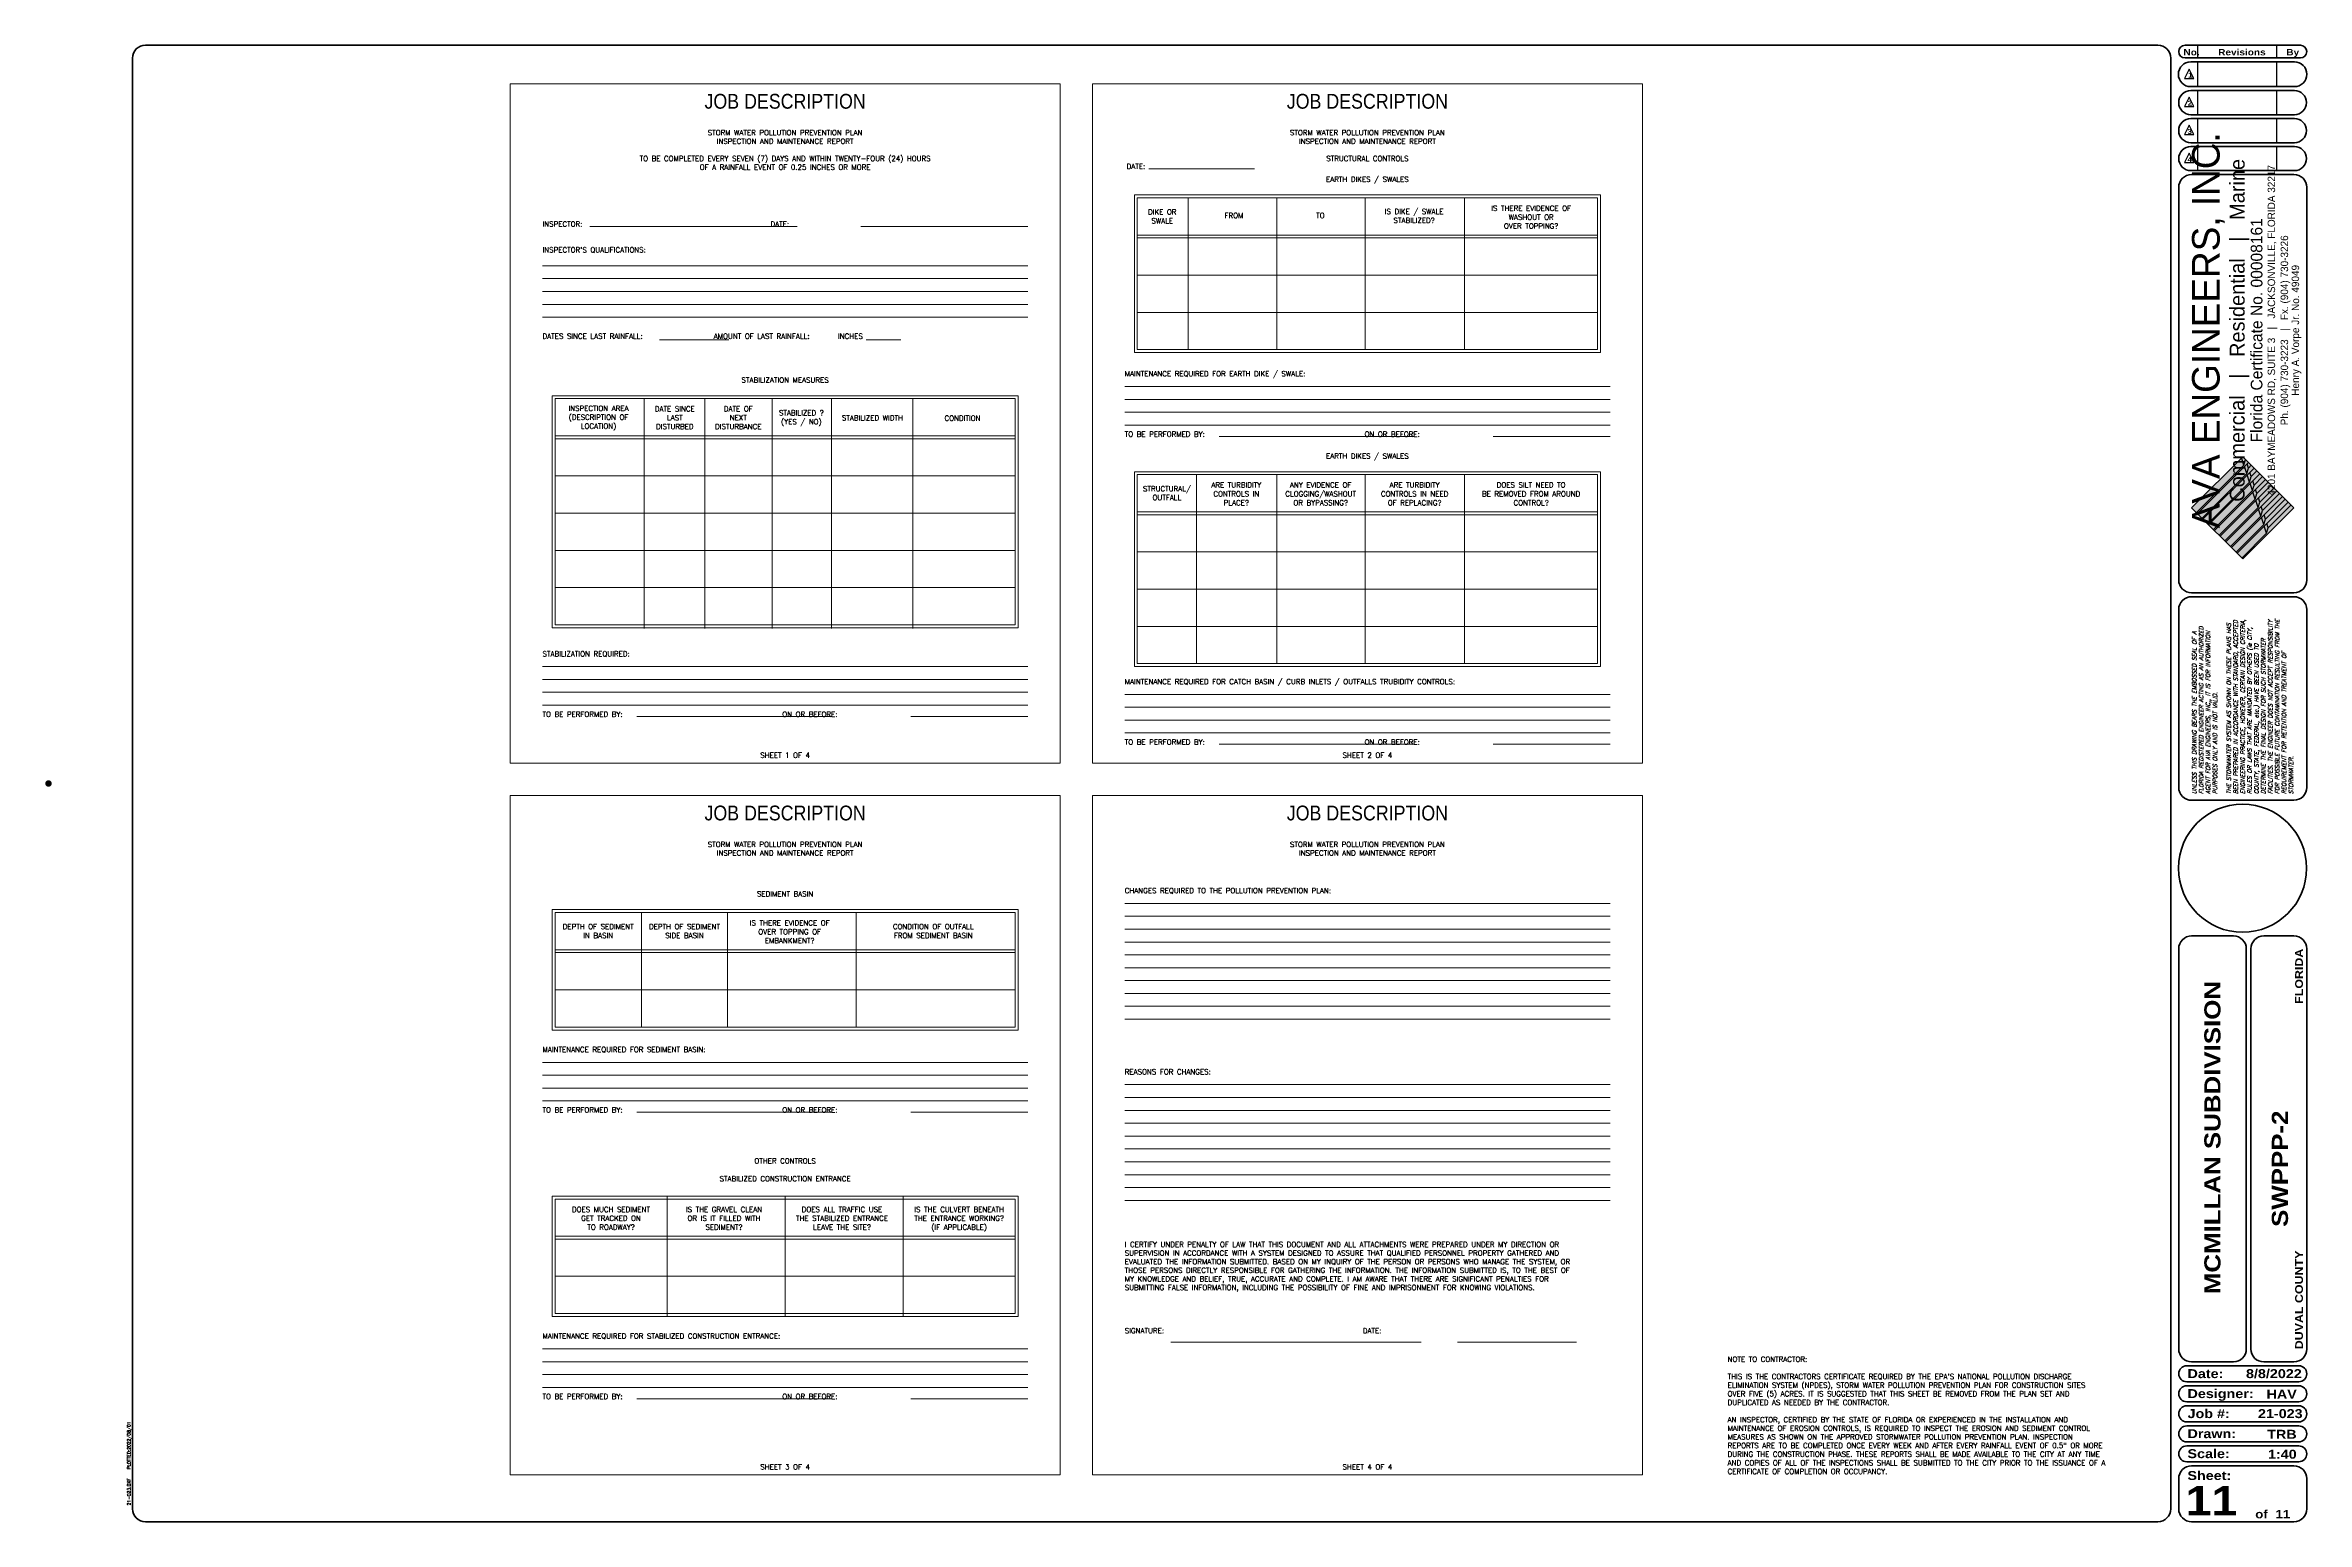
# Paper-space layout 'SWPPP-2' of a CAD drawing. Header units: feet, sheet in inches. Extents: x -12.3 to 22.7, y -7.6 to 15.2.
import ezdxf
from ezdxf.enums import TextEntityAlignment as Align

# ---------------------------------------------------------------- set-up
doc = ezdxf.new("R2010")
doc.units = ezdxf.units.FT
doc.header["$MEASUREMENT"] = 0
doc.layers.add('Border', color=118, linetype='Continuous', lineweight=70)
doc.layers.add('Date Stamp', color=7, linetype='Continuous')
doc.layers.add('TBLK', color=7, linetype='Continuous')
doc.styles.add('AVA LOGO', font='')
doc.styles.add('L30', font='simplex.shx', dxfattribs={"oblique": 15, "height": 6})
doc.styles.add('PREVENT', font='SIMPLEX.shx', dxfattribs={"height": 0.08})
doc.styles.add('ROMAND', font='ariblk.ttf')
doc.styles.add('ROMANS - Civil', font='romans.shx', dxfattribs={"height": 0.1})
doc.styles.add('TB-LD', font='tb-ld.shx')
doc.styles.get('AVA LOGO').set_extended_font_data('Agency FB')

# ---------------------------------------------------------------- blocks, each defined once
blk = doc.blocks.new('A$Ca8f96253')
h = blk.add_hatch(color=8)
h.paths.add_polyline_path([(34.662, 4.305), (34.618, 4.348), (34.289, 4.019), (34.311, 3.953)])
h.paths.add_polyline_path([(34.245, 4.151), (34.267, 4.085), (34.574, 4.392), (34.53, 4.436)])
h.paths.add_polyline_path([(34.486, 4.48), (34.443, 4.524), (34.201, 4.283), (34.223, 4.217)])
h.paths.add_polyline_path([(34.399, 4.568), (34.355, 4.612), (34.157, 4.414), (34.179, 4.348)])
h.paths.add_polyline_path([(34.311, 4.656), (34.267, 4.7), (34.113, 4.546), (34.135, 4.48)])
h.paths.add_polyline_path([(34.223, 4.743), (34.179, 4.787), (34.07, 4.678), (34.091, 4.612)])
h.paths.add_polyline_path([(34.135, 4.831), (34.091, 4.875), (34.026, 4.809), (34.048, 4.743)])
h.paths.add_polyline_path([(34.004, 4.963), (33.982, 4.941), (34.004, 4.875), (34.048, 4.919)])
h.paths.add_polyline_path([(33.828, 3.558), (33.901, 3.485), (34.285, 3.869), (34.249, 3.979)])
h.paths.add_polyline_path([(33.74, 3.646), (33.813, 3.573), (34.241, 4.001), (34.205, 4.11)])
h.paths.add_polyline_path([(34.197, 4.132), (34.161, 4.242), (33.653, 3.734), (33.726, 3.661)])
h.paths.add_polyline_path([(34.153, 4.264), (34.117, 4.374), (33.565, 3.822), (33.638, 3.749)])
h.paths.add_polyline_path([(34.11, 4.396), (34.073, 4.505), (33.477, 3.91), (33.55, 3.836)])
h.paths.add_polyline_path([(33.389, 3.997), (33.462, 3.924), (34.066, 4.527), (34.029, 4.637)])
h.paths.add_polyline_path([(33.301, 4.085), (33.375, 4.012), (34.022, 4.659), (33.985, 4.769)])
h.paths.add_polyline_path([(33.978, 4.791), (33.941, 4.901), (33.214, 4.173), (33.287, 4.1)])
h.paths.add_polyline_path([(33.126, 4.261), (33.199, 4.187), (33.934, 4.922), (33.897, 5.032)])
h = blk.add_hatch(color=255)
h.paths.add_polyline_path([(34.311, 3.953), (34.285, 3.869), (33.901, 3.485), (33.916, 3.471), (34.706, 4.261), (34.662, 4.305)])
h.paths.add_polyline_path([(34.618, 4.348), (34.574, 4.392), (34.267, 4.085), (34.241, 4.001), (33.813, 3.573), (33.828, 3.558)])
h.paths.add_polyline_path([(34.197, 4.132), (33.726, 3.661), (33.74, 3.646), (34.53, 4.436), (34.486, 4.48), (34.223, 4.217)])
h.paths.add_polyline_path([(34.179, 4.348), (34.153, 4.264), (33.638, 3.749), (33.653, 3.734), (34.443, 4.524), (34.399, 4.568)])
h.paths.add_polyline_path([(34.11, 4.396), (33.55, 3.836), (33.565, 3.822), (34.355, 4.612), (34.311, 4.656), (34.135, 4.48)])
h.paths.add_polyline_path([(34.066, 4.527), (33.462, 3.924), (33.477, 3.91), (34.267, 4.7), (34.223, 4.743), (34.091, 4.612)])
h.paths.add_polyline_path([(34.048, 4.743), (34.022, 4.659), (33.375, 4.012), (33.389, 3.997), (34.179, 4.787), (34.135, 4.831)])
h.paths.add_polyline_path([(34.091, 4.875), (34.048, 4.919), (34.004, 4.875), (33.978, 4.791), (33.287, 4.1), (33.301, 4.085)])
h.paths.add_polyline_path([(33.934, 4.922), (33.199, 4.187), (33.214, 4.173), (34.004, 4.963), (33.96, 5.007)])
h = blk.add_hatch(color=9)
h.paths.add_polyline_path([(34.285, 3.869), (34.311, 3.953), (34.289, 4.019), (34.249, 3.979)])
h.paths.add_polyline_path([(34.245, 4.151), (34.205, 4.11), (34.241, 4.001), (34.267, 4.085)])
h.paths.add_polyline_path([(34.201, 4.283), (34.161, 4.242), (34.197, 4.132), (34.223, 4.217)])
h.paths.add_polyline_path([(34.179, 4.348), (34.157, 4.414), (34.117, 4.374), (34.153, 4.264)])
h.paths.add_polyline_path([(34.113, 4.546), (34.073, 4.505), (34.11, 4.396), (34.135, 4.48)])
h.paths.add_polyline_path([(34.066, 4.527), (34.091, 4.612), (34.07, 4.678), (34.029, 4.637)])
h.paths.add_polyline_path([(34.026, 4.809), (33.985, 4.769), (34.022, 4.659), (34.048, 4.743)])
h.paths.add_polyline_path([(34.004, 4.875), (33.982, 4.941), (33.941, 4.901), (33.978, 4.791)])
h.paths.add_polyline_path([(33.96, 5.007), (33.916, 5.051), (33.897, 5.032), (33.934, 4.922)])
for p, q in [((33.224, 11.213), (33.224, 11.41)), ((34.442, 11.213), (34.442, 11.41)), ((33.088, 11.041), (33.015, 10.895)), ((33.015, 10.895), (33.16, 10.895)), ((33.16, 10.895), (33.088, 11.041)), ((33.224, 10.77), (33.224, 11.154)), ((34.442, 10.77), (34.442, 11.154)), ((33.088, 10.608), (33.015, 10.462)), ((33.16, 10.462), (33.088, 10.608)), ((33.224, 10.337), (33.224, 10.711)), ((34.442, 10.337), (34.442, 10.711)), ((33.015, 10.462), (33.16, 10.462)), ((33.088, 10.175), (33.015, 10.029)), ((33.16, 10.029), (33.088, 10.175)), ((33.224, 9.904), (33.224, 10.278)), ((34.442, 9.904), (34.442, 10.278)), ((33.015, 10.029), (33.16, 10.029)), ((33.224, 9.472), (33.224, 9.845)), ((34.442, 9.472), (34.442, 9.844)), ((33.088, 9.742), (33.015, 9.596)), ((33.015, 9.596), (33.16, 9.596)), ((33.16, 9.596), (33.088, 9.742)), ((33.126, 4.261), (33.916, 5.051)), ((33.214, 4.173), (34.004, 4.963)), ((33.934, 4.922), (33.897, 5.032)), ((34.706, 4.261), (33.916, 5.051)), ((33.978, 4.791), (33.941, 4.901)), ((34.004, 4.875), (33.982, 4.941)), ((33.301, 4.085), (34.091, 4.875)), ((33.389, 3.997), (34.179, 4.787)), ((33.477, 3.91), (34.267, 4.7)), ((33.565, 3.822), (34.355, 4.612)), ((34.022, 4.659), (33.985, 4.769)), ((34.048, 4.743), (34.026, 4.809)), ((34.066, 4.527), (34.029, 4.637)), ((34.091, 4.612), (34.07, 4.678)), ((34.135, 4.48), (34.113, 4.546)), ((33.916, 3.471), (33.126, 4.261)), ((33.653, 3.734), (34.443, 4.524)), ((33.74, 3.646), (34.53, 4.436)), ((33.828, 3.558), (34.618, 4.348)), ((33.916, 3.471), (34.706, 4.261)), ((34.11, 4.396), (34.073, 4.505)), ((34.153, 4.264), (34.117, 4.374)), ((34.179, 4.348), (34.157, 4.414)), ((34.197, 4.132), (34.161, 4.242)), ((34.223, 4.217), (34.201, 4.283)), ((34.241, 4.001), (34.205, 4.11)), ((34.267, 4.085), (34.245, 4.151)), ((34.285, 3.869), (34.249, 3.979)), ((34.311, 3.953), (34.289, 4.019))]:
    blk.add_line(p, q)
for points in [[(33.199, 4.187), (33.934, 4.922), (33.96, 5.007)], [(33.287, 4.1), (33.978, 4.791), (34.004, 4.875), (34.048, 4.919)], [(33.375, 4.012), (34.022, 4.659), (34.048, 4.743), (34.135, 4.831)], [(33.462, 3.924), (34.066, 4.527), (34.091, 4.612), (34.223, 4.743)], [(33.55, 3.836), (34.11, 4.396), (34.135, 4.48), (34.311, 4.656)], [(33.638, 3.749), (34.153, 4.264), (34.179, 4.348), (34.399, 4.568)], [(33.726, 3.661), (34.197, 4.132), (34.223, 4.217), (34.486, 4.48)], [(33.813, 3.573), (34.241, 4.001), (34.267, 4.085), (34.574, 4.392)], [(33.901, 3.485), (34.285, 3.869), (34.311, 3.953), (34.662, 4.305)]]:
    blk.add_lwpolyline(points)
at = {"const_width": 0.05}
blk.add_lwpolyline([(-0.025, 0, 1), (0.025, 0, 1)], format="xyb", close=True, dxfattribs=at)
at = {"layer": 'Border'}
for points in [[(32.803, 11.212), (32.803, -11.212, -0.414214), (32.605, -11.41), (1.498, -11.41, -0.414214), (1.3, -11.212), (1.3, 11.212, -0.414214), (1.498, 11.41), (32.605, 11.41, -0.414214)], [(33.025, 11.213, -1), (33.025, 11.41), (34.807, 11.41, -1), (34.807, 11.213)], [(33.113, 10.77), (34.714, 10.77, 1), (34.714, 11.154), (33.113, 11.154, 1)], [(33.113, 10.711, 1), (33.113, 10.337), (34.714, 10.337, 1), (34.714, 10.711)], [(33.113, 10.278, 1), (33.113, 9.904), (34.714, 9.904, 1), (34.714, 10.278)], [(34.714, 9.845), (33.113, 9.845, 1), (33.113, 9.472), (34.714, 9.472, 1)], [(32.926, 9.214, -0.414214), (33.124, 9.412), (34.708, 9.412, -0.414214), (34.905, 9.214), (34.905, 3.145, -0.414214), (34.708, 2.947), (33.124, 2.947, -0.414214), (32.926, 3.145)], [(33.124, -0.259, -0.414214), (32.926, -0.061), (32.926, 2.689, -0.414214), (33.124, 2.887), (34.708, 2.887, -0.414214), (34.905, 2.689), (34.905, -0.061, -0.414214), (34.708, -0.259)], [(33.971, -8.741), (33.971, -2.555, 0.414214), (33.773, -2.357), (33.124, -2.357, 0.414214), (32.926, -2.555), (32.926, -8.741, 0.414214), (33.124, -8.939), (33.773, -8.939, 0.414214)], [(34.24, -2.357, 0.414214), (34.042, -2.555), (34.042, -8.741, 0.414214), (34.24, -8.939), (34.708, -8.939, 0.414214), (34.905, -8.741), (34.905, -2.555, 0.414214), (34.708, -2.357)], [(34.781, -9.247, 1), (34.781, -8.999), (33.05, -8.999, 1), (33.05, -9.247)], [(34.781, -9.556, 1), (34.781, -9.308), (33.05, -9.308, 1), (33.05, -9.556)], [(34.781, -9.866, 1), (34.781, -9.618), (33.05, -9.618, 1), (33.05, -9.866)], [(34.781, -10.175, 1), (34.781, -9.928), (33.05, -9.928, 1), (33.05, -10.175)], [(33.05, -10.484, -1), (33.05, -10.237), (34.781, -10.237, -1), (34.781, -10.484)], [(34.905, -10.744, 0.414214), (34.708, -10.546), (33.124, -10.546, 0.414214), (32.926, -10.744), (32.926, -11.212, 0.414214), (33.124, -11.41), (34.708, -11.41, 0.414214), (34.905, -11.212)]]:
    blk.add_lwpolyline(points, format="xyb", close=True, dxfattribs=at)
blk.add_circle((33.913, -1.309), 0.99, dxfattribs=at)
at = {"style": 'ROMAND'}
for s, height, p in [('No.', 0.0972, (33, 11.253)), ('Revisions', 0.0972, (33.536, 11.254)), ('By', 0.0972, (34.589, 11.254)), ('1', 0.0777, (33.073, 10.911)), ('2', 0.0777, (33.065, 10.477)), ('3', 0.0777, (33.062, 10.039)), ('4', 0.0777, (33.062, 9.606)), ('Date:', 0.1385, (33.062, -9.19)), ('Designer:', 0.1385, (33.062, -9.499)), ('Job #:', 0.1385, (33.063, -9.808)), ('Drawn:', 0.1385, (33.062, -10.118)), ('Scale:', 0.1385, (33.062, -10.427)), ('Sheet:', 0.1385, (33.061, -10.765)), ('of', 0.1286, (34.109, -11.357)), ('11', 0.1286, (34.422, -11.357))]:
    blk.add_text(s, height=height, dxfattribs=at).set_placement(p)
at = {"style": 'AVA LOGO'}
for s, height, p in [('AVA ENGINEERS, INC.', 0.4268, (33.559, 7.004)), ('Commercial   |   Residential   |   Marine', 0.23047, (33.945, 7.004)), ('4201 BAYMEADOWS RD, SUITE 3   |   JACKSONVILLE, FLORIDA 32217', 0.11524, (34.416, 7.004)), ('Florida Certificate No. 00008161', 0.18, (34.22, 7.004)), ('Ph. (904) 730-3223   |   Fx. (904) 730-3226', 0.11524, (34.617, 7.004)), ('Henry A. Vorpe Jr. No. 49049', 0.11524, (34.787, 7.004))]:
    blk.add_text(s, height=height, rotation=90, dxfattribs=at).set_placement(p, align=Align.CENTER)
at = {"style": 'ROMAND'}
blk.add_text('FLORIDA', height=0.12, rotation=90, dxfattribs=at).set_placement((34.846, -2.553), align=Align.RIGHT)
for s, height, p in [('MCMILLAN SUBDIVISION', 0.25, (33.572, -7.893)), ('DUVAL COUNTY', 0.12, (34.846, -8.744))]:
    blk.add_text(s, height=height, rotation=90, dxfattribs=at).set_placement(p)
for s, p in [('8/8/2022', (34.828, -9.19)), ('HAV', (34.751, -9.508)), ('21-023', (34.841, -9.808)), ('TRB', (34.749, -10.127)), ('1:40', (34.749, -10.436))]:
    blk.add_text(s, height=0.1385, dxfattribs=at).set_placement(p, align=Align.RIGHT)
at = {"insert": (33.134, -0.165), "char_height": 0.065, "attachment_point": 1, "rotation": 90, "line_spacing_factor": 0.985714, "style": 'L30'}
blk.add_mtext_dynamic_manual_height_columns('UNLESS THIS DRAWING BEARS THE EMBOSSED SEAL OF A FLORIDA REGISTERED ENGINEER ACTING AS AN AUTHORIZED AGENT FOR AVA ENGINEERS, INC,, IT IS FOR INFORMATION PURPOSES ONLY AND IS NOT VALID.\\P\\PTHE STORMWATER SYSTEM AS SHOWN ON THESE PLANS HAS BEEN PREPARED IN ACCORDANCE WITH STANDARD, ACCEPTED ENGINEERING PRACTICE, HOWEVER, CERTAIN DESIGN CRITERIA, RULES OR LAWS THAT ARE MANDATED BY OTHERS (ie CITY, COUNTY, STATE, FEDERAL, etc.) HAVE BEEN USED TO DETERMINE THE FINAL DESIGN FOR SUCH STORMWATER FACILITIES. THE ENGINEER DOES NOT ACCEPT RESPONSIBILITY FOR POSSIBLE FUTURE CONTAMINATION RESULTING FROM THE REQUIREMENT FOR RETENTION AND TREATMENT OF STORMWATER.', width=2.97366, gutter_width=30, heights=[210.531], dxfattribs=at)

psp = doc.layouts.new('SWPPP-2')

# ---------------------------------------------------------------- linework, layer by layer
at = {"const_width": 0.05}
psp.add_lwpolyline([(-12.271, 3.815, 1), (-12.221, 3.815, 1)], format="xyb", close=True, dxfattribs=at)
at = {"layer": 'TBLK', "lineweight": 0}
for p, q in [((-5.11, 14.628), (3.39, 14.628)), ((-5.11, 14.628), (-5.11, 4.128)), ((3.39, 14.628), (3.39, 4.128)), ((3.89, 14.628), (12.39, 14.628)), ((3.89, 14.628), (3.89, 4.128)), ((12.39, 14.628), (12.39, 4.128)), ((4.764, 13.314), (6.397, 13.314)), ((4.539, 10.475), (4.539, 12.911)), ((4.539, 12.911), (11.741, 12.911)), ((4.584, 10.52), (4.584, 12.866)), ((4.584, 12.866), (11.696, 12.866)), ((5.368, 10.52), (5.368, 12.866)), ((6.738, 10.52), (6.738, 12.866)), ((8.107, 10.52), (8.107, 12.866)), ((9.64, 10.52), (9.64, 12.866)), ((11.696, 12.866), (11.696, 10.52)), ((11.741, 12.911), (11.741, 10.475)), ((-3.876, 12.423), (-0.674, 12.423)), ((0.311, 12.423), (2.89, 12.423)), ((4.584, 12.291), (11.696, 12.291)), ((4.584, 12.246), (11.696, 12.246)), ((-4.61, 11.816), (2.89, 11.816)), ((-4.61, 11.618), (2.89, 11.618)), ((4.584, 11.671), (11.696, 11.671)), ((-4.61, 11.419), (2.89, 11.419)), ((-4.61, 11.22), (2.89, 11.22)), ((-4.61, 11.021), (2.89, 11.021)), ((4.584, 11.095), (11.696, 11.095)), ((-2.802, 10.673), (-1.728, 10.673)), ((0.391, 10.673), (0.928, 10.673)), ((4.584, 10.52), (11.696, 10.52)), ((4.539, 10.475), (11.741, 10.475)), ((-4.461, 6.223), (-4.461, 9.808)), ((-4.461, 9.808), (2.741, 9.808)), ((2.741, 9.808), (2.741, 6.223)), ((4.39, 9.951), (11.89, 9.951)), ((-4.416, 6.268), (-4.416, 9.764)), ((-4.416, 9.764), (2.696, 9.764)), ((-3.038, 6.212), (-3.038, 9.764)), ((-2.099, 6.212), (-2.099, 9.764)), ((-1.061, 6.212), (-1.061, 9.764)), ((-0.143, 6.212), (-0.143, 9.764)), ((1.114, 6.212), (1.114, 9.764)), ((2.696, 9.764), (2.696, 6.268)), ((4.39, 9.752), (11.89, 9.752)), ((4.39, 9.553), (11.89, 9.553)), ((-4.416, 9.188), (2.696, 9.188)), ((-4.416, 9.143), (2.696, 9.143)), ((4.39, 9.355), (11.89, 9.355)), ((5.85, 9.18), (8.862, 9.18)), ((10.084, 9.18), (11.89, 9.18)), ((-4.416, 8.568), (2.696, 8.568)), ((4.539, 5.623), (4.539, 8.634)), ((4.539, 8.634), (11.741, 8.634)), ((4.584, 5.668), (4.584, 8.589)), ((4.584, 8.589), (11.696, 8.589)), ((5.497, 5.668), (5.497, 8.589)), ((6.738, 5.668), (6.738, 8.589)), ((8.107, 5.668), (8.107, 8.589)), ((9.64, 5.668), (9.64, 8.589)), ((11.696, 8.589), (11.696, 5.668)), ((11.741, 8.634), (11.741, 5.623)), ((-4.416, 7.993), (2.696, 7.993)), ((4.584, 8.014), (11.696, 8.014)), ((4.584, 7.969), (11.696, 7.969)), ((-4.416, 7.418), (2.696, 7.418)), ((4.584, 7.394), (11.696, 7.394)), ((-4.416, 6.843), (2.696, 6.843)), ((4.584, 6.819), (11.696, 6.819)), ((-4.461, 6.223), (2.741, 6.223)), ((-4.416, 6.268), (2.696, 6.268)), ((4.584, 6.243), (11.696, 6.243)), ((-4.61, 5.621), (2.89, 5.621)), ((4.539, 5.623), (11.741, 5.623)), ((4.584, 5.668), (11.696, 5.668)), ((-4.61, 5.422), (2.89, 5.422)), ((-4.61, 5.224), (2.89, 5.224)), ((-4.61, 5.025), (2.89, 5.025)), ((4.39, 5.192), (11.89, 5.192)), ((4.39, 4.993), (11.89, 4.993)), ((-3.15, 4.85), (-0.138, 4.85)), ((1.084, 4.85), (2.89, 4.85)), ((4.39, 4.795), (11.89, 4.795)), ((4.39, 4.596), (11.89, 4.596)), ((5.85, 4.421), (8.862, 4.421)), ((10.084, 4.421), (11.89, 4.421)), ((-5.11, 4.128), (3.39, 4.128)), ((3.89, 4.128), (12.39, 4.128)), ((-5.11, 3.628), (-5.11, -6.872)), ((-5.11, 3.628), (3.39, 3.628)), ((3.39, 3.628), (3.39, -6.872)), ((3.89, 3.628), (3.89, -6.872)), ((3.89, 3.628), (12.39, 3.628)), ((12.39, 3.628), (12.39, -6.872)), ((-4.461, 0.005), (-4.461, 1.865)), ((-4.461, 1.865), (2.741, 1.865)), ((-4.416, 0.05), (-4.416, 1.821)), ((-4.416, 1.821), (2.696, 1.821)), ((-3.082, 0.05), (-3.082, 1.821)), ((-1.748, 0.05), (-1.748, 1.821)), ((0.239, 0.05), (0.239, 1.821)), ((2.696, 1.821), (2.696, 0.05)), ((2.741, 1.865), (2.741, 0.005)), ((4.39, 1.962), (11.89, 1.962)), ((4.39, 1.763), (11.89, 1.763)), ((4.39, 1.564), (11.89, 1.564)), ((-4.416, 1.245), (2.696, 1.245)), ((-4.416, 1.201), (2.696, 1.201)), ((4.39, 1.365), (11.89, 1.365)), ((4.39, 1.166), (11.89, 1.166)), ((4.39, 0.967), (11.89, 0.967)), ((4.39, 0.769), (11.89, 0.769)), ((-4.416, 0.625), (2.696, 0.625)), ((4.39, 0.57), (11.89, 0.57)), ((4.39, 0.371), (11.89, 0.371)), ((-4.461, 0.005), (2.741, 0.005)), ((-4.416, 0.05), (2.696, 0.05)), ((4.39, 0.172), (11.89, 0.172)), ((-4.61, -0.495), (2.89, -0.495)), ((-4.61, -0.693), (2.89, -0.693)), ((-4.61, -0.892), (2.89, -0.892)), ((4.39, -0.839), (11.89, -0.839)), ((4.39, -1.038), (11.89, -1.038)), ((-4.61, -1.091), (2.89, -1.091)), ((-3.15, -1.265), (-0.138, -1.265)), ((1.084, -1.265), (2.89, -1.265)), ((4.39, -1.237), (11.89, -1.237)), ((4.39, -1.435), (11.89, -1.435)), ((4.39, -1.634), (11.89, -1.634)), ((4.39, -1.833), (11.89, -1.833)), ((4.39, -2.032), (11.89, -2.032)), ((4.39, -2.231), (11.89, -2.231)), ((4.39, -2.429), (11.89, -2.429)), ((-4.461, -4.422), (-4.461, -2.562)), ((-4.461, -2.562), (2.741, -2.562)), ((-4.416, -4.377), (-4.416, -2.607)), ((-4.416, -2.607), (2.696, -2.607)), ((-2.684, -4.422), (-2.684, -2.562)), ((-0.86, -4.422), (-0.86, -2.562)), ((0.964, -4.422), (0.964, -2.562)), ((2.696, -2.607), (2.696, -4.377)), ((2.741, -2.562), (2.741, -4.422)), ((4.39, -2.628), (11.89, -2.628)), ((-4.416, -3.182), (2.696, -3.182)), ((-4.416, -3.227), (2.696, -3.227)), ((-4.416, -3.802), (2.696, -3.802)), ((-4.461, -4.422), (2.741, -4.422)), ((-4.416, -4.377), (2.696, -4.377)), ((5.104, -4.818), (8.97, -4.818)), ((9.535, -4.818), (11.374, -4.818)), ((-4.61, -4.922), (2.89, -4.922)), ((-4.61, -5.121), (2.89, -5.121)), ((-4.61, -5.32), (2.89, -5.32)), ((-4.61, -5.519), (2.89, -5.519)), ((-3.15, -5.693), (-0.138, -5.693)), ((1.084, -5.693), (2.89, -5.693)), ((-5.11, -6.872), (3.39, -6.872)), ((3.89, -6.872), (12.39, -6.872))]:
    psp.add_line(p, q, dxfattribs=at)

# ---------------------------------------------------------------- block references
at = {"layer": 'TBLK'}
psp.add_blockref('A$Ca8f96253', (-12.246, 3.815), dxfattribs=at)

# ---------------------------------------------------------------- texts
at = {"lineweight": 0, "style": 'ROMAND'}
psp.add_text('SWPPP-2', height=0.25, rotation=90, dxfattribs=at).set_placement((22.244, -2.139), align=Align.MIDDLE)
at = {"style": 'ROMAND'}
psp.add_text('11', height=0.45, dxfattribs=at).set_placement((21.187, -7.494), align=Align.CENTER)
at = {"layer": 'Date Stamp', "insert": (-10.961, -7.342), "char_height": 0.05, "attachment_point": 7, "rotation": 90, "style": 'ROMANS - Civil'}
psp.add_mtext('21-023.DXF    PLOTTED:2022/08/01', dxfattribs=at)
at = {"layer": 'TBLK', "lineweight": 0, "style": 'TB-LD', "width": 0.9}
for p in [(-0.86, 14.359), (8.14, 14.359), (-0.86, 3.359), (8.14, 3.359)]:
    psp.add_text('JOB DESCRIPTION', height=0.22863, dxfattribs=at).set_placement(p, align=Align.MIDDLE)
at = {"layer": 'TBLK', "lineweight": 0, "style": 'PREVENT'}
psp.add_text('DATE:', height=0.08, dxfattribs=at).set_placement((4.418, 13.313))
for s, p in [('EARTH DIKES / SWALES', (8.14, 13.153)), ('DIKE OR', (4.969, 12.648)), ('FROM', (6.077, 12.594)), ('TO', (7.414, 12.594)), ('IS DIKE / SWALE', (8.862, 12.655)), ('IS THERE EVIDENCE OF', (10.671, 12.705)), ('WASHOUT OR', (10.671, 12.568)), ('SWALE', (4.969, 12.511)), ('STABILIZED?', (8.862, 12.518)), ('OVER TOPPING?', (10.671, 12.431)), ('STABILIZATION MEASURES', (-0.86, 10.051)), ('INSPECTION AREA', (-3.744, 9.613)), ('(DESCRIPTION OF', (-3.744, 9.476)), ('DATE SINCE', (-2.565, 9.605)), ('LAST', (-2.565, 9.468)), ('DATE OF', (-1.584, 9.606)), ('NEXT', (-1.584, 9.469)), ('STABILIZED ?', (-0.609, 9.543)), ('(YES / NO)', (-0.609, 9.406)), ('STABILIZED WIDTH', (0.489, 9.465)), ('CONDITION', (1.882, 9.46)), ('LOCATION)', (-3.744, 9.338)), ('DISTURBED', (-2.565, 9.331)), ('DISTURBANCE', (-1.584, 9.331)), ('EARTH DIKES / SWALES', (8.14, 8.876)), ('STRUCTURAL/', (5.041, 8.371)), ('ARE TURBIDITY', (6.114, 8.429)), ('ANY EVIDENCE OF', (7.418, 8.429)), ('ARE TURBIDITY', (8.87, 8.429)), ('DOES SILT NEED TO', (10.671, 8.429)), ('OUTFALL', (5.041, 8.234)), ('CONTROLS IN', (6.114, 8.291)), ('PLACE?', (6.114, 8.154)), ('CLOGGING/WASHOUT', (7.418, 8.291)), ('OR BYPASSING?', (7.418, 8.154)), ('CONTROLS IN NEED', (8.87, 8.291)), ('OF REPLACING?', (8.87, 8.154)), ('BE REMOVED FROM AROUND', (10.671, 8.291)), ('CONTROL?', (10.671, 8.154)), ('SHEET 1 OF 4', (-0.86, 4.252)), ('SHEET 2 OF 4', (8.14, 4.252)), ('SEDIMENT BASIN', (-0.86, 2.108)), ('DEPTH OF SEDIMENT', (-3.749, 1.603)), ('IN BASIN', (-3.749, 1.465)), ('DEPTH OF SEDIMENT', (-2.415, 1.603)), ('SIDE BASIN', (-2.415, 1.465)), ('IS THERE EVIDENCE OF', (-0.79, 1.66)), ('OVER TOPPING OF', (-0.79, 1.523)), ('EMBANKMENT?', (-0.79, 1.386)), ('CONDITION OF OUTFALL', (1.43, 1.603)), ('FROM SEDIMENT BASIN', (1.43, 1.465)), ('OTHER CONTROLS', (-0.86, -2.019)), ('STABILIZED CONSTRUCTION ENTRANCE', (-0.86, -2.293)), ('DOES MUCH SEDIMENT', (-3.551, -2.768)), ('IS THE GRAVEL CLEAN', (-1.805, -2.768)), ('DOES ALL TRAFFIC USE', (0.019, -2.768)), ('IS THE CULVERT BENEATH', (1.829, -2.768)), ('GET TRACKED ON', (-3.551, -2.905)), ('TO ROADWAY?', (-3.551, -3.042)), ('OR IS IT FILLED WITH', (-1.805, -2.905)), ('SEDIMENT?', (-1.805, -3.042)), ('THE STABILIZED ENTRANCE', (0.019, -2.905)), ('LEAVE THE SITE?', (0.019, -3.042)), ('THE ENTRANCE WORKING?', (1.829, -2.905)), ('(IF APPLICABLE)', (1.829, -3.042)), ('SHEET 3 OF 4', (-0.86, -6.748)), ('SHEET 4 OF 4', (8.14, -6.748))]:
    psp.add_text(s, height=0.08, dxfattribs=at).set_placement(p, align=Align.MIDDLE_CENTER)
at = {"layer": 'TBLK', "lineweight": 0, "char_height": 0.08, "style": 'PREVENT'}
for s, insert, width, attachment_point in [('STORM WATER POLLUTION PREVENTION PLAN\\PINSPECTION AND MAINTENANCE REPORT\\P\\PTO BE COMPLETED EVERY SEVEN (7) DAYS AND WITHIN TWENTY-FOUR (24) HOURS\\POF A RAINFALL EVENT OF 0.25 INCHES OR MORE', (-0.86, 13.914), 7.5, 2), ('STORM WATER POLLUTION PREVENTION PLAN\\PINSPECTION AND MAINTENANCE REPORT\\P\\PSTRUCTURAL CONTROLS', (8.14, 13.914), 7.5, 2), ("INSPECTOR:                                                     DATE:\\P\\P\\PINSPECTOR'S QUALIFICATIONS:\\P\\P\\P\\P\\P\\P\\P\\P\\P\\PDATES SINCE LAST RAINFALL:                    AMOUNT OF LAST RAINFALL:        INCHES", (-4.61, 12.502), 7.5, 1), ('MAINTENANCE REQUIRED FOR EARTH DIKE / SWALE:\\P\\P\\P\\P\\P\\P\\PTO BE PERFORMED BY:                                             ON OR BEFORE:', (4.39, 10.188), 7.5, 1), ('STABILIZATION REQUIRED:\\P\\P\\P\\P\\P\\P\\PTO BE PERFORMED BY:                                             ON OR BEFORE:', (-4.61, 5.858), 7.5, 1), ('MAINTENANCE REQUIRED FOR CATCH BASIN / CURB INLETS / OUTFALLS TRUBIDITY CONTROLS:\\P\\P\\P\\P\\P\\P\\PTO BE PERFORMED BY:                                             ON OR BEFORE:', (4.39, 5.429), 7.5, 1), ('STORM WATER POLLUTION PREVENTION PLAN\\PINSPECTION AND MAINTENANCE REPORT', (-0.86, 2.914), 7.5, 2), ('STORM WATER POLLUTION PREVENTION PLAN\\PINSPECTION AND MAINTENANCE REPORT', (8.14, 2.914), 7.5, 2), ('CHANGES REQUIRED TO THE POLLUTION PREVENTION PLAN:\\P\\P\\P\\P\\P\\P\\P\\P\\P\\P\\P\\P\\P\\P\\P\\P\\P\\P\\P\\P\\PREASONS FOR CHANGES:\\P\\P\\P\\P\\P\\P\\P\\P\\P\\P\\P\\P\\P\\P\\P\\P\\P\\P\\P\\PI CERTIFY UNDER PENALTY OF LAW THAT THIS DOCUMENT AND ALL ATTACHMENTS WERE PREPARED UNDER MY DIRECTION OR SUPERVISION IN ACCORDANCE WITH A SYSTEM DESIGNED TO ASSURE THAT QUALIFIED PERSONNEL PROPERTY GATHERED AND EVALUATED THE INFORMATION SUBMITTED. BASED ON MY INQUIRY OF THE PERSON OR PERSONS WHO MANAGE THE SYSTEM, OR THOSE PERSONS DIRECTLY RESPONSIBLE FOR GATHERING THE INFORMATION. THE INFORMATION SUBMITTED IS, TO THE BEST OF MY KNOWLEDGE AND BELIEF, TRUE, ACCURATE AND COMPLETE. I AM AWARE THAT THERE ARE SIGNIFICANT PENALTIES FOR SUBMITTING FALSE INFORMATION, INCLUDING THE POSSIBILITY OF FINE AND IMPRISONMENT FOR KNOWING VIOLATIONS.\\P\\P\\P\\P\\PSIGNATURE:                                                        DATE:', (4.39, 2.199), 7.5, 1), ('MAINTENANCE REQUIRED FOR SEDIMENT BASIN:\\P\\P\\P\\P\\P\\P\\PTO BE PERFORMED BY:                                             ON OR BEFORE:', (-4.61, -0.257), 7.5, 1), ('MAINTENANCE REQUIRED FOR STABILIZED CONSTRUCTION ENTRANCE:\\P\\P\\P\\P\\P\\P\\PTO BE PERFORMED BY:                                             ON OR BEFORE:', (-4.61, -4.685), 7.5, 1), ('NOTE TO CONTRACTOR:\\P\\PTHIS IS THE CONTRACTORS CERTIFICATE REQUIRED BY THE EPA\'S NATIONAL POLLUTION DISCHARGE ELIMINATION SYSTEM (NPDES), STORM WATER POLLUTION PREVENTION PLAN FOR CONSTRUCTION SITES OVER FIVE (5) ACRES. IT IS SUGGESTED THAT THIS SHEET BE REMOVED FROM THE PLAN SET AND DUPLICATED AS NEEDED BY THE CONTRACTOR.\\P\\PAN INSPECTOR, CERTIFIED BY THE STATE OF FLORIDA OR EXPERIENCED IN THE INSTALLATION AND MAINTENANCE OF EROSION CONTROLS, IS REQUIRED TO INSPECT THE EROSION AND SEDIMENT CONTROL MEASURES AS SHOWN ON THE APPROVED STORMWATER POLLUTION PREVENTION PLAN. INSPECTION REPORTS ARE TO BE COMPLETED ONCE EVERY WEEK AND AFTER EVERY RAINFALL EVENT OF 0.5" OR MORE DURING THE CONSTRUCTION PHASE. THESE REPORTS SHALL BE MADE AVAILABLE TO THE CITY AT ANY TIME AND COPIES OF ALL OF THE INSPECTIONS SHALL BE SUBMITTED TO THE CITY PRIOR TO THE ISSUANCE OF A CERTIFICATE OF COMPLETION OR OCCUPANCY.', (13.708, -5.044), 6.3416, 1)]:
    psp.add_mtext(s, dxfattribs=dict(at, insert=insert, width=width, attachment_point=attachment_point))

doc.saveas('drawing.dxf')
